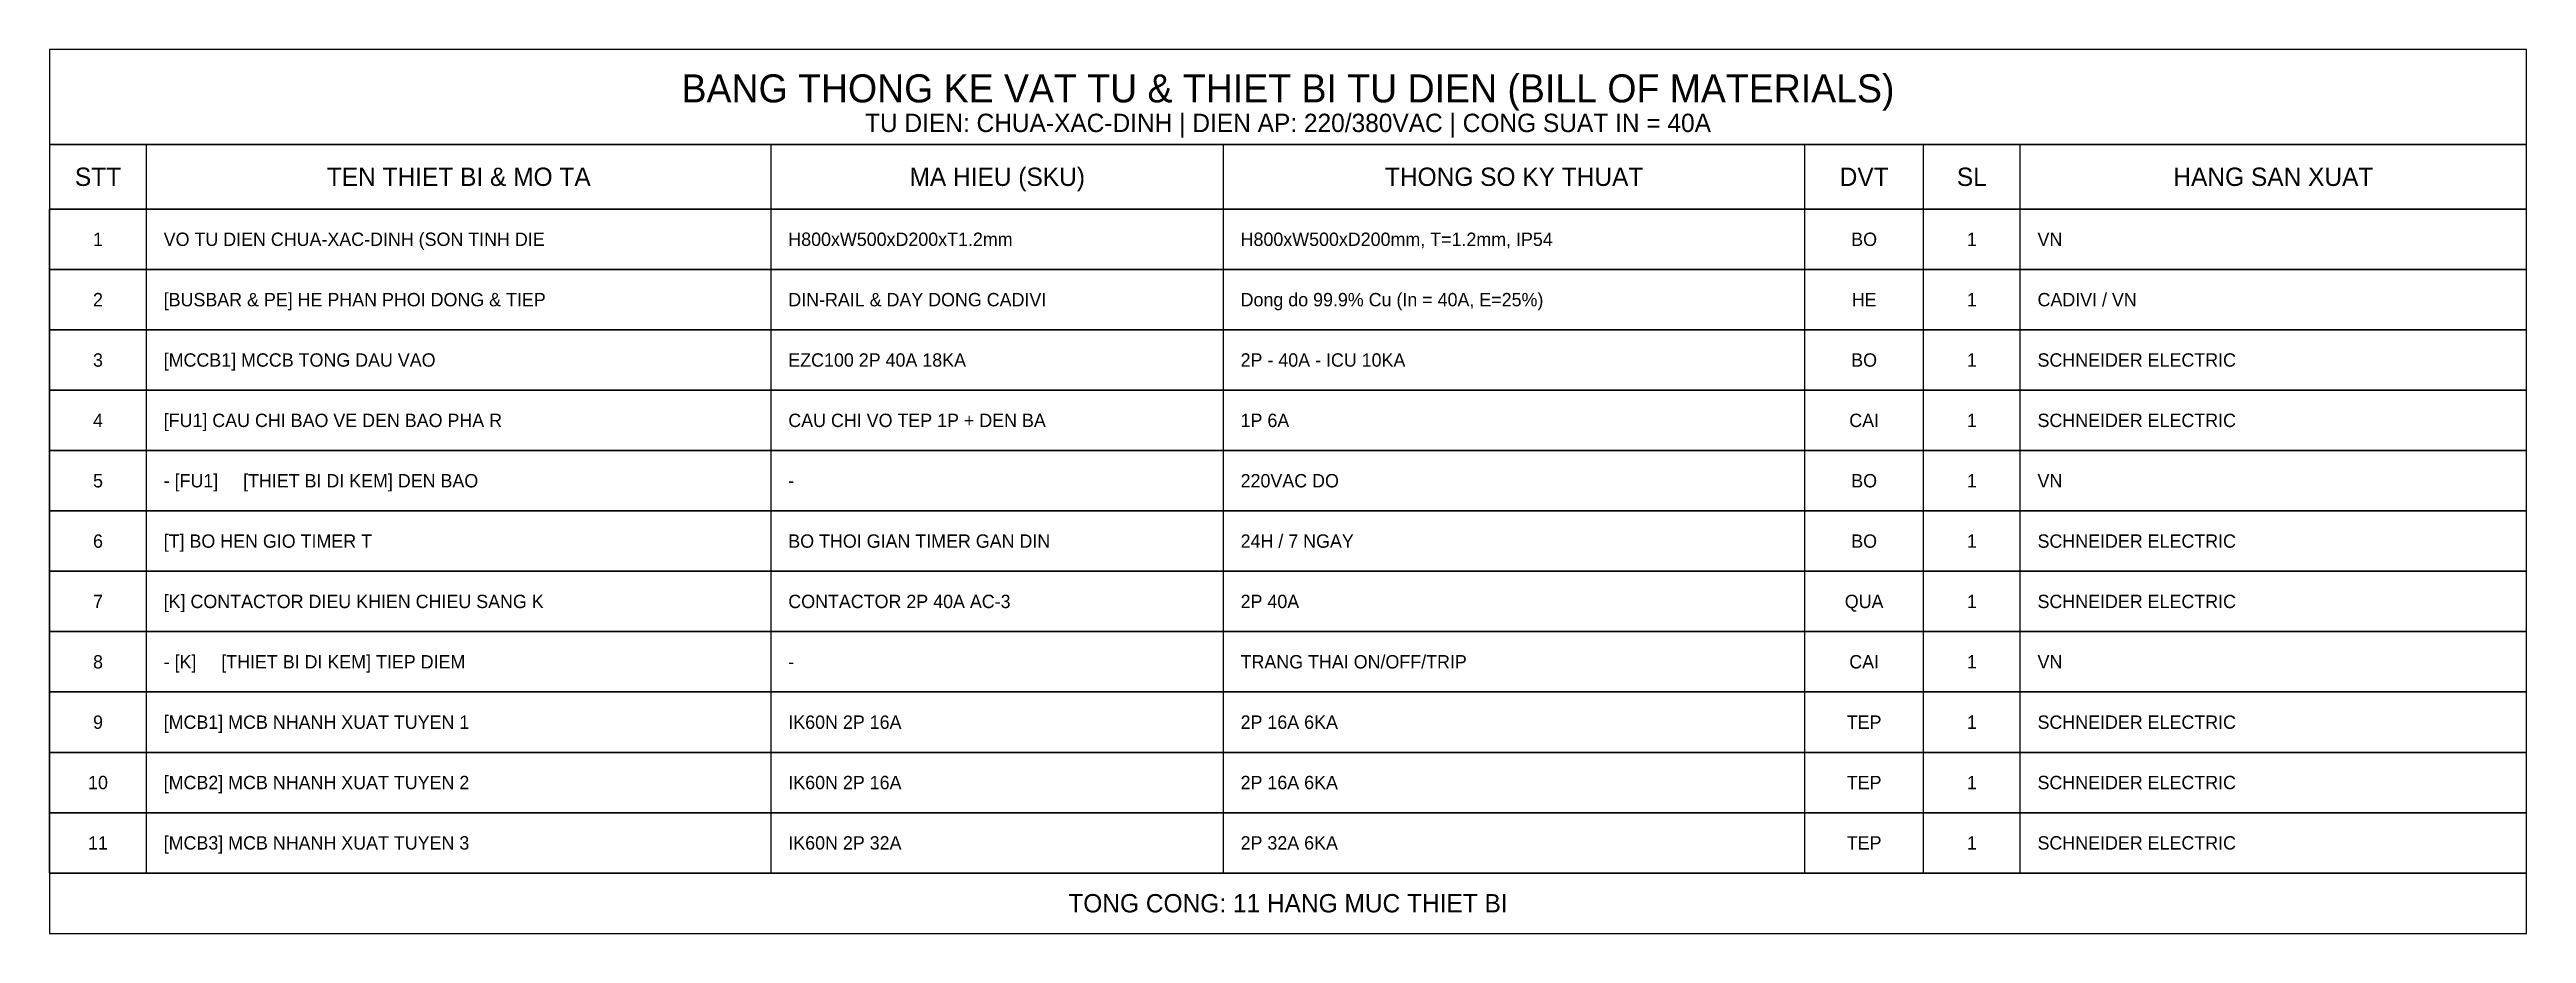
# Model space of a CAD drawing. Header units: metres. Extents: x 48 to 3950, y -285 to 946.
# Drawn here: x 2800 to 3950, y 490 to 900 of the extents above; entities that cross this region are included whole.
import ezdxf
from ezdxf.enums import TextEntityAlignment as Align

# ---------------------------------------------------------------- set-up
doc = ezdxf.new("R2010")
doc.units = ezdxf.units.M
for name, color, linetype, lineweight in [('0_TABLE', 4, 'Continuous', 25), ('0_TABLE_HDR', 2, 'Continuous', 30), ('0_TEXT', 7, 'Continuous', 20)]:
    doc.layers.add(name, color=color, linetype=linetype, lineweight=lineweight)

msp = doc.modelspace()

# ---------------------------------------------------------------- texts
at = {"layer": '0_TABLE_HDR', "color": 2}
for s, height, p in [('BANG THONG KE VAT TU & THIET BI TU DIEN (BILL OF MATERIALS)', 13, (3375, 882)), ('STT', 8.5, (2822.5, 841)), ('TEN THIET BI & MO TA', 8.5, (2990, 841)), ('MA HIEU (SKU)', 8.5, (3240, 841)), ('THONG SO KY THUAT', 8.5, (3480, 841)), ('DVT', 8.5, (3642.5, 841)), ('SL', 8.5, (3692.5, 841)), ('HANG SAN XUAT', 8.5, (3832.5, 841)), ('TONG CONG: 11 HANG MUC THIET BI', 8.5, (3375, 504))]:
    msp.add_text(s, height=height, dxfattribs=at).set_placement(p, align=Align.MIDDLE_CENTER)
at = {"layer": '0_TEXT'}
msp.add_text('TU DIEN: CHUA-XAC-DINH | DIEN AP: 220/380VAC | CONG SUAT IN = 40A', height=8.5, dxfattribs=at).set_placement((3375, 866), align=Align.MIDDLE_CENTER)
at = {"layer": '0_TEXT', "color": 7}
for s, p in [('1', (2822.5, 812)), ('BO', (3642.5, 812)), ('1', (3692.5, 812)), ('2', (2822.5, 784)), ('HE', (3642.5, 784)), ('1', (3692.5, 784)), ('3', (2822.5, 756)), ('BO', (3642.5, 756)), ('1', (3692.5, 756)), ('4', (2822.5, 728)), ('CAI', (3642.5, 728)), ('1', (3692.5, 728)), ('5', (2822.5, 700)), ('BO', (3642.5, 700)), ('1', (3692.5, 700)), ('6', (2822.5, 672)), ('BO', (3642.5, 672)), ('1', (3692.5, 672)), ('7', (2822.5, 644)), ('QUA', (3642.5, 644)), ('1', (3692.5, 644)), ('8', (2822.5, 616)), ('CAI', (3642.5, 616)), ('1', (3692.5, 616)), ('9', (2822.5, 588)), ('TEP', (3642.5, 588)), ('1', (3692.5, 588)), ('10', (2822.5, 560)), ('TEP', (3642.5, 560)), ('1', (3692.5, 560)), ('11', (2822.5, 532)), ('TEP', (3642.5, 532)), ('1', (3692.5, 532))]:
    msp.add_text(s, height=6.2, dxfattribs=at).set_placement(p, align=Align.MIDDLE_CENTER)
for s, p in [('VO TU DIEN CHUA-XAC-DINH (SON TINH DIE', (2853, 812)), ('H800xW500xD200xT1.2mm', (3143, 812)), ('H800xW500xD200mm, T=1.2mm, IP54', (3353, 812)), ('[BUSBAR & PE] HE PHAN PHOI DONG & TIEP', (2853, 784)), ('DIN-RAIL & DAY DONG CADIVI', (3143, 784)), ('Dong do 99.9% Cu (In = 40A, E=25%)', (3353, 784)), ('[MCCB1] MCCB TONG DAU VAO', (2853, 756)), ('EZC100 2P 40A 18KA', (3143, 756)), ('2P - 40A - ICU 10KA', (3353, 756)), ('[FU1] CAU CHI BAO VE DEN BAO PHA R', (2853, 728)), ('CAU CHI VO TEP 1P + DEN BA', (3143, 728)), ('1P 6A', (3353, 728)), ('- [FU1]     [THIET BI DI KEM] DEN BAO ', (2853, 700)), ('220VAC DO', (3353, 700)), ('-', (3143, 700)), ('[T] BO HEN GIO TIMER T', (2853, 672)), ('BO THOI GIAN TIMER GAN DIN', (3143, 672)), ('24H / 7 NGAY', (3353, 672)), ('[K] CONTACTOR DIEU KHIEN CHIEU SANG K', (2853, 644)), ('CONTACTOR 2P 40A AC-3', (3143, 644)), ('2P 40A', (3353, 644)), ('- [K]     [THIET BI DI KEM] TIEP DIEM ', (2853, 616)), ('-', (3143, 616)), ('TRANG THAI ON/OFF/TRIP', (3353, 616)), ('[MCB1] MCB NHANH XUAT TUYEN 1', (2853, 588)), ('IK60N 2P 16A', (3143, 588)), ('2P 16A 6KA', (3353, 588)), ('[MCB2] MCB NHANH XUAT TUYEN 2', (2853, 560)), ('IK60N 2P 16A', (3143, 560)), ('2P 16A 6KA', (3353, 560)), ('[MCB3] MCB NHANH XUAT TUYEN 3', (2853, 532)), ('IK60N 2P 32A', (3143, 532)), ('2P 32A 6KA', (3353, 532))]:
    msp.add_text(s, height=6.2, dxfattribs=at).set_placement(p, align=Align.MIDDLE_LEFT)
at = {"layer": '0_TEXT', "color": 3}
for s, p in [('VN', (3723, 812)), ('CADIVI / VN', (3723, 784)), ('SCHNEIDER ELECTRIC', (3723, 756)), ('SCHNEIDER ELECTRIC', (3723, 728)), ('VN', (3723, 700)), ('SCHNEIDER ELECTRIC', (3723, 672)), ('SCHNEIDER ELECTRIC', (3723, 644)), ('VN', (3723, 616)), ('SCHNEIDER ELECTRIC', (3723, 588)), ('SCHNEIDER ELECTRIC', (3723, 560)), ('SCHNEIDER ELECTRIC', (3723, 532))]:
    msp.add_text(s, height=6.2, dxfattribs=at).set_placement(p, align=Align.MIDDLE_LEFT)

# ---------------------------------------------------------------- linework, layer by layer
at = {"layer": '0_TABLE', "color": 4}
for p, q in [((2845, 826), (2845, 856)), ((3135, 826), (3135, 856)), ((3345, 826), (3345, 856)), ((3615, 826), (3615, 856)), ((3670, 826), (3670, 856)), ((3715, 826), (3715, 856)), ((2800, 798), (2800, 826)), ((2845, 798), (2845, 826)), ((3135, 798), (3135, 826)), ((3345, 798), (3345, 826)), ((3615, 798), (3615, 826)), ((3670, 798), (3670, 826)), ((3715, 798), (3715, 826)), ((2800, 770), (2800, 798)), ((2845, 770), (2845, 798)), ((3135, 770), (3135, 798)), ((3345, 770), (3345, 798)), ((3615, 770), (3615, 798)), ((3670, 770), (3670, 798)), ((3715, 770), (3715, 798)), ((2800, 742), (2800, 770)), ((2845, 742), (2845, 770)), ((3135, 742), (3135, 770)), ((3345, 742), (3345, 770)), ((3615, 742), (3615, 770)), ((3670, 742), (3670, 770)), ((3715, 742), (3715, 770)), ((2800, 714), (2800, 742)), ((2845, 714), (2845, 742)), ((3135, 714), (3135, 742)), ((3345, 714), (3345, 742)), ((3615, 714), (3615, 742)), ((3670, 714), (3670, 742)), ((3715, 714), (3715, 742)), ((2800, 686), (2800, 714)), ((2845, 686), (2845, 714)), ((3135, 686), (3135, 714)), ((3345, 686), (3345, 714)), ((3615, 686), (3615, 714)), ((3670, 686), (3670, 714)), ((3715, 686), (3715, 714)), ((2800, 658), (2800, 686)), ((2845, 658), (2845, 686)), ((3135, 658), (3135, 686)), ((3345, 658), (3345, 686)), ((3615, 658), (3615, 686)), ((3670, 658), (3670, 686)), ((3715, 658), (3715, 686)), ((2800, 630), (2800, 658)), ((2845, 630), (2845, 658)), ((3135, 630), (3135, 658)), ((3345, 630), (3345, 658)), ((3615, 630), (3615, 658)), ((3670, 630), (3670, 658)), ((3715, 630), (3715, 658)), ((2800, 602), (2800, 630)), ((2845, 602), (2845, 630)), ((3135, 602), (3135, 630)), ((3345, 602), (3345, 630)), ((3615, 602), (3615, 630)), ((3670, 602), (3670, 630)), ((3715, 602), (3715, 630)), ((2800, 574), (2800, 602)), ((2845, 574), (2845, 602)), ((3135, 574), (3135, 602)), ((3345, 574), (3345, 602)), ((3615, 574), (3615, 602)), ((3670, 574), (3670, 602)), ((3715, 574), (3715, 602)), ((2800, 546), (2800, 574)), ((2845, 546), (2845, 574)), ((3135, 546), (3135, 574)), ((3345, 546), (3345, 574)), ((3615, 546), (3615, 574)), ((3670, 546), (3670, 574)), ((3715, 546), (3715, 574)), ((2800, 518), (2800, 546)), ((2845, 518), (2845, 546)), ((3135, 518), (3135, 546)), ((3345, 518), (3345, 546)), ((3615, 518), (3615, 546)), ((3670, 518), (3670, 546)), ((3715, 518), (3715, 546))]:
    msp.add_line(p, q, dxfattribs=at)
for points in [[(2800, 856), (3950, 856), (3950, 900), (2800, 900), (2800, 856)], [(2800, 826), (3950, 826), (3950, 856), (2800, 856), (2800, 826)], [(2800, 798), (3950, 798), (3950, 826), (2800, 826), (2800, 798)], [(2800, 770), (3950, 770), (3950, 798), (2800, 798), (2800, 770)], [(2800, 742), (3950, 742), (3950, 770), (2800, 770), (2800, 742)], [(2800, 714), (3950, 714), (3950, 742), (2800, 742), (2800, 714)], [(2800, 686), (3950, 686), (3950, 714), (2800, 714), (2800, 686)], [(2800, 658), (3950, 658), (3950, 686), (2800, 686), (2800, 658)], [(2800, 630), (3950, 630), (3950, 658), (2800, 658), (2800, 630)], [(2800, 602), (3950, 602), (3950, 630), (2800, 630), (2800, 602)], [(2800, 574), (3950, 574), (3950, 602), (2800, 602), (2800, 574)], [(2800, 546), (3950, 546), (3950, 574), (2800, 574), (2800, 546)], [(2800, 518), (3950, 518), (3950, 546), (2800, 546), (2800, 518)], [(2800, 490), (3950, 490), (3950, 518), (2800, 518), (2800, 490)]]:
    msp.add_lwpolyline(points, close=True, dxfattribs=at)

msp.set_redraw_order([(e.dxf.handle, doc.entitydb.next_handle()) for e in msp.query("TEXT MTEXT ATTDEF DIMENSION ARC_DIMENSION")])  # texts and dimensions are drawn at this point

doc.saveas('drawing.dxf')
